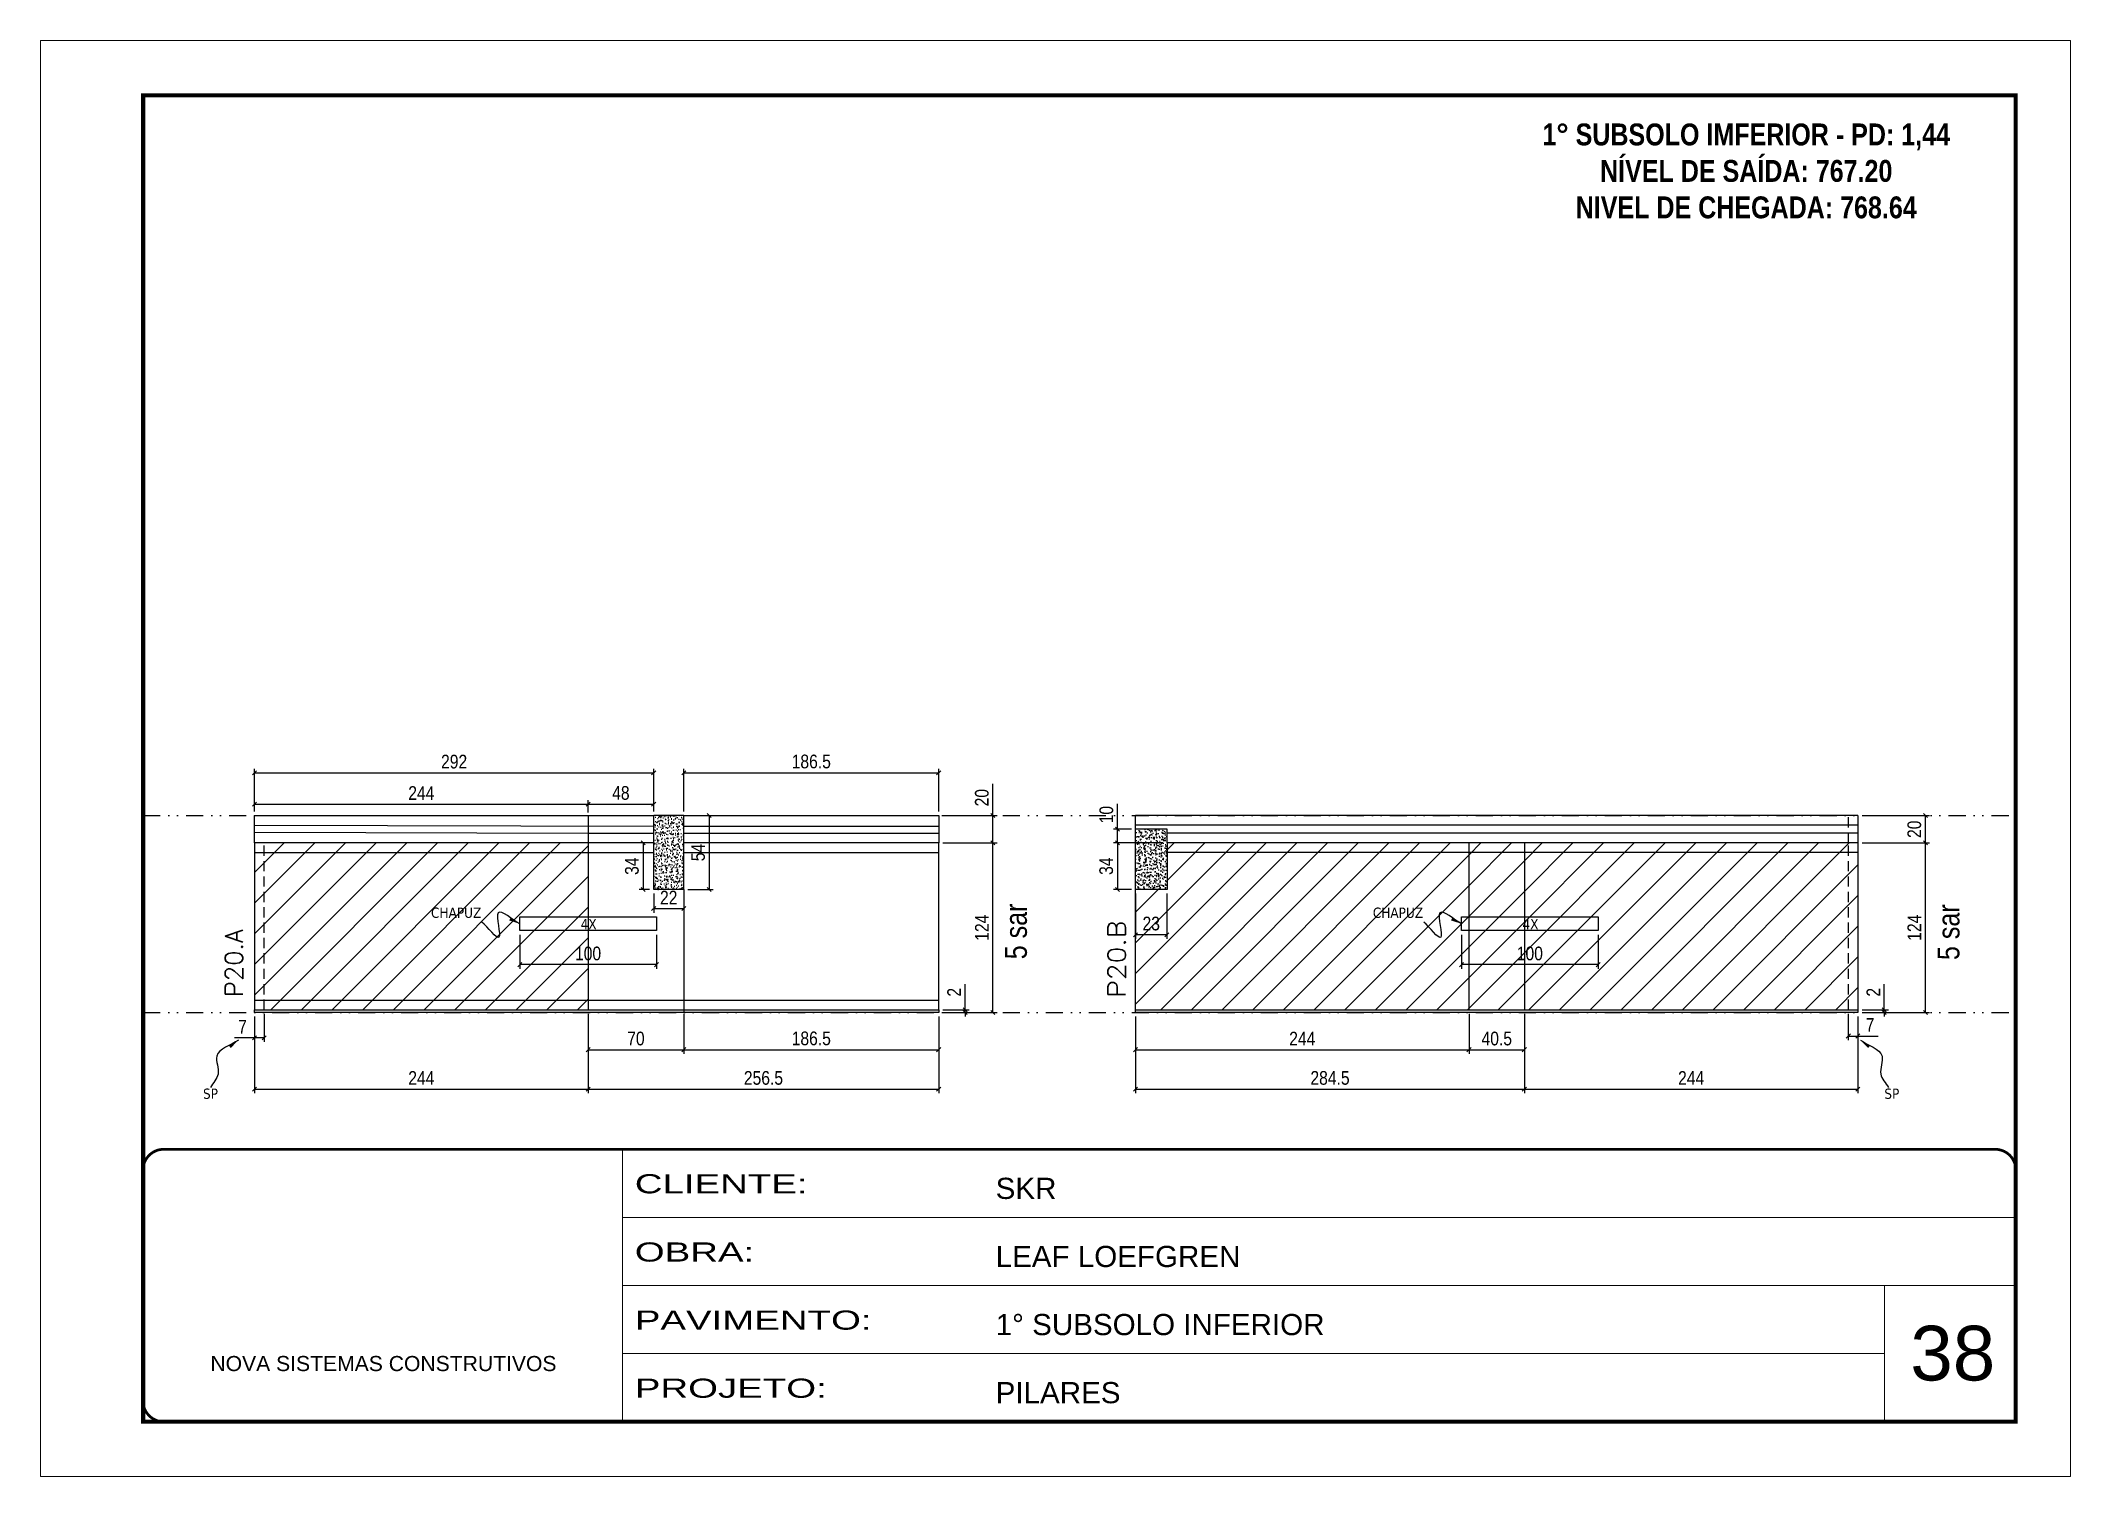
# Model space of a CAD drawing. Extents: x 14400 to 27878, y -21631 to 6985.
# Drawn here: x 15998 to 17483, y -4402 to -3352 of the extents above; entities that cross this region are included whole.
import ezdxf

# ---------------------------------------------------------------- set-up
doc = ezdxf.new("R2010")
doc.units = 0
for name, pattern in [('CONTINUO', [0]), ('DASHED', [0.75, 0.5, -0.25]), ('DIVIDE2', [0.625, 0.25, -0.125, 0, -0.125, 0, -0.125]), ('HIDDEN', [0.375, 0.25, -0.125])]:
    doc.linetypes.add(name, pattern=pattern)
for name, color, linetype, lineweight in [('CARIMBO', 255, 'Continuous', 9), ('Folhas', 255, 'Continuous', 9), ('Hachura', 251, 'Continuous', 9), ('SARRAFO DE PRESSAO', 251, 'DASHED', 9), ('Texto Seção', 7, 'Continuous', 15)]:
    doc.layers.add(name, color=color, linetype=linetype, lineweight=lineweight)
for name, color, linetype in [('COTA', 241, 'Continuous'), ('NOMENCLATURA', 7, 'Continuous'), ('Nível', 160, 'Continuous'), ('Painéis', 200, 'Continuous'), ('SARR_2.2x10', 60, 'Continuous'), ('SARR_2.2x7', 40, 'Continuous'), ('Sarrafo de Pressão', 42, 'HIDDEN'), ('texto', 7, 'Continuous')]:
    doc.layers.add(name, color=color, linetype=linetype)
doc.styles.add('ARIAL', font='arial.ttf')
doc.styles.add('ARIAL_NARROW', font='ARIALN.TTF', dxfattribs={"height": 0.2})
doc.styles.add('COTA TECNICA', font='techl___.ttf', dxfattribs={"height": 10})
doc.styles.add('COTA TECNICA-50', font='techl___.ttf', dxfattribs={"height": 10})
doc.styles.add('REGUA-120', font='ROMANS.shx', dxfattribs={"height": 15})
doc.styles.add('ROMANC', font='techb___.ttf', dxfattribs={"height": 2.5})
doc.styles.get("Standard").update_dxf_attribs({"font": 'arial.ttf'})
doc.styles.add('Tecnologia', font='')
doc.styles.get('Tecnologia').set_extended_font_data('Forgotten Futurist')
doc.dimstyles.new('COTA PAINEL-50', dxfattribs={"dimtxt": 10, "dimasz": 3, "dimexe": 3, "dimexo": 3, "dimgap": 3, "dimtad": 1, "dimdec": 1, "dimzin": 12, "dimdsep": 46, "dimtxsty": 'COTA TECNICA-50', "dimblk1": 'OBLIQUE', "dimblk2": 'OBLIQUE', "dimsah": 1, "dimcen": 0.9, "dimclrd": 4, "dimclre": 4, "dimclrt": 240, "dimadec": 1, "dimazin": 3, "dimtfac": 1, "dimtdec": 1, "dimtmove": 0, "dimatfit": 3, "dimfxl": 1, "dimtolj": 1, "dimtzin": 12, "dimarcsym": 0})
doc.dimstyles.new('PAINEL', dxfattribs={"dimtxt": 10, "dimasz": 3, "dimexe": 3, "dimexo": 3, "dimgap": 3, "dimtad": 1, "dimdec": 1, "dimzin": 12, "dimdsep": 46, "dimtxsty": 'COTA TECNICA', "dimblk1": 'OBLIQUE', "dimblk2": 'OBLIQUE', "dimsah": 1, "dimcen": 0.9, "dimclrd": 4, "dimclre": 4, "dimclrt": 240, "dimadec": 1, "dimazin": 3, "dimtfac": 1, "dimtdec": 1, "dimtmove": 0, "dimatfit": 3, "dimfxl": 1, "dimtolj": 1, "dimtzin": 12, "dimarcsym": 0})
doc.dimstyles.get("Standard").update_dxf_attribs({"dimtxt": 0.18, "dimasz": 0.18, "dimexe": 0.18, "dimexo": 0.0625, "dimgap": 0.09, "dimtad": 0, "dimtih": 1, "dimtoh": 1, "dimdec": 4, "dimzin": 0, "dimdsep": 46, "dimtxsty": 'Standard', "dimcen": 0.09, "dimadec": 0, "dimazin": 0, "dimtfac": 1, "dimtdec": 4, "dimtofl": 0, "dimtmove": 0, "dimatfit": 3, "dimfxl": 1, "dimtolj": 1, "dimtzin": 0, "dimarcsym": 0})

msp = doc.modelspace()

# ---------------------------------------------------------------- texts
at = {"layer": 'CARIMBO', "style": 'ARIAL'}
msp.add_text('38', height=40, dxfattribs=at).set_placement((17366.33, -4332.3))
at = {"layer": 'NOMENCLATURA', "style": 'ARIAL_NARROW'}
for p in [(16720.03, -4024.28), (17402.29, -4024.84)]:
    msp.add_text('5 sar', height=16, rotation=90, dxfattribs=at).set_placement(p)
at = {"layer": 'NOMENCLATURA', "color": 2, "insert": (17246.31, -3386.39), "char_height": 16, "attachment_point": 2, "style": 'ROMANC'}
msp.add_mtext_dynamic_manual_height_columns('\\P1° SUBSOLO IMFERIOR - PD: 1,44\\PNÍVEL DE SAÍDA: 767.20\\PNIVEL DE CHEGADA: 768.64', width=432.3511, gutter_width=1, heights=[0], dxfattribs=at)
at = {"layer": 'texto', "color": 0, "char_height": 7.5, "attachment_point": 5}
for s, insert in [('{\\fTahoma|b0|i0|c0|p34;\\C4;CHAPUZ}', (16302.47, -3990.31)), ('{\\fTahoma|b0|i0|c0|p34;\\C4;CHAPUZ}', (16991.5, -3990.31)), ('{\\fTahoma|b0|i0|c0|p34;\\C4;4X}', (16399.41, -3998.62)), ('{\\fTahoma|b0|i0|c0|p34;\\C4;4X}', (17088.44, -3998.62)), ('{\\fTahoma|b0|i0|c0|p34;\\C4;SP}', (16122.77, -4122.66)), ('{\\fTahoma|b0|i0|c0|p34;\\C4;SP}', (17352.82, -4122.66))]:
    msp.add_mtext(s, dxfattribs=dict(at, insert=insert))
at = {"layer": 'Texto Seção', "style": 'REGUA-120', "width": 1.1}
msp.add_text('P20.B', height=13, rotation=90, dxfattribs=at).set_placement((16792.3, -4052.4))
at = {"layer": 'Texto Seção', "insert": (16146.4, -4051.91), "char_height": 13, "width": 285.3299, "attachment_point": 7, "rotation": 90, "style": 'REGUA-120'}
msp.add_mtext('P20.A', dxfattribs=at)

# ---------------------------------------------------------------- blocks, each defined once
blk = doc.blocks.new('9999999999')
at = {"color": 30, "linetype": 'CONTINUO'}
for p, q in [((98564.6, 34230.2), (98564.6, 34429.4)), ((98564.6, 34379.6), (99584, 34379.6)), ((98564.6, 34329.8), (99488, 34329.8)), ((99584, 34329.8), (99488, 34329.8)), ((99488, 34329.8), (99488, 34230.2)), ((98564.6, 34280), (99488, 34280))]:
    blk.add_line(p, q, dxfattribs=at)
at = {"color": 30, "linetype": 'CONTINUO', "const_width": 2}
blk.add_lwpolyline([(99584, 34230.2), (99584, 34414.4, 0.414214), (99569, 34429.4), (98229, 34429.4, 0.414214), (98214, 34414.4), (98214, 34245.2, 0.414214), (98229, 34230.2), (99584, 34230.2)], format="xyb", dxfattribs=at)
at = {"layer": 'Folhas'}
blk.add_lwpolyline([(98139, 34190.2), (99624, 34190.2), (99624, 35240.2), (98139, 35240.2)], close=True, dxfattribs=at)
at = {"layer": 'Folhas', "color": 30, "const_width": 3}
blk.add_lwpolyline([(98214, 34230.2), (99584, 34230.2), (99584, 35200.2), (98214, 35200.2)], close=True, dxfattribs=at)
at = {"color": 7, "linetype": 'Continuous', "ltscale": 5, "style": 'ARIAL'}
for s, height, p in [('SKR', 15.48, (98837.7, 34393.1)), ('LEAF LOEFGREN', 15.483, (98837.7, 34343.3)), ('1° SUBSOLO INFERIOR', 15.483, (98837.7, 34293.5)), ('NOVA SISTEMAS CONSTRUTIVOS', 11.059, (98263.2, 34267.2)), ('PILARES', 15.48, (98837.7, 34243.7))]:
    blk.add_text(s, height=height, dxfattribs=at).set_placement(p)
at = {"layer": 'Folhas', "color": 7, "style": 'Tecnologia', "width": 1.5}
for s, p in [('CLIENTE:', (98573.7, 34397.2)), ('OBRA:', (98573.7, 34347.3)), ('PAVIMENTO:', (98573.7, 34297.5)), ('PROJETO:', (98573.7, 34247.7))]:
    blk.add_text(s, height=14, dxfattribs=at).set_placement(p)
blk = doc.blocks.new('_Oblique')
at = {"color": 0, "linetype": 'ByBlock', "lineweight": -2}
blk.add_line((-0.5, -0.5), (0.5, 0.5), dxfattribs=at)
blk = doc.blocks.new('*D1415')
at = {"layer": 'COTA', "color": 4, "lineweight": -2, "transparency": 16777216}
for p, q in [((16155, -4066.2), (16155, -4084.7)), ((16162, -4064.2), (16162, -4084.7)), ((16155, -4081.7), (16140.3, -4081.7)), ((16162, -4081.7), (16155, -4081.7))]:
    blk.add_line(p, q, dxfattribs=at)
at = {"layer": 'Defpoints', "color": 0, "transparency": 16777216}
for p in [(16155, -4063.2), (16162, -4061.2), (16155, -4081.7)]:
    blk.add_point(p, dxfattribs=at)
at = {"layer": 'COTA', "color": 4, "lineweight": -2, "transparency": 16777216, "xscale": 3, "yscale": 3, "zscale": 3, "rotation": 180}
blk.add_blockref('_Oblique', (16155, -4081.7), dxfattribs=at)
at = {"layer": 'COTA', "color": 4, "lineweight": -2, "transparency": 16777216, "xscale": 3, "yscale": 3, "zscale": 3}
blk.add_blockref('_Oblique', (16162, -4081.7), dxfattribs=at)
at = {"layer": 'COTA', "color": 240, "transparency": 16777216, "insert": (16146.2, -4073.6), "char_height": 10, "attachment_point": 5, "style": 'COTA TECNICA-50'}
blk.add_mtext('\\A1;7', dxfattribs=at)
blk = doc.blocks.new('*D1416')
at = {"layer": 'COTA', "color": 4, "lineweight": -2, "transparency": 16777216}
for p, q in [((16674.8, -4061.2), (16674.8, -4042.4)), ((16658.5, -4061.2), (16677.8, -4061.2)), ((16658.5, -4063.2), (16677.8, -4063.2)), ((16674.8, -4063.2), (16674.8, -4061.2)), ((16674.8, -4063.2), (16674.8, -4066.2))]:
    blk.add_line(p, q, dxfattribs=at)
at = {"layer": 'Defpoints', "color": 0, "transparency": 16777216}
for p in [(16655.5, -4061.2), (16655.5, -4063.2), (16674.8, -4063.2)]:
    blk.add_point(p, dxfattribs=at)
at = {"layer": 'COTA', "color": 4, "lineweight": -2, "transparency": 16777216, "xscale": 3, "yscale": 3, "zscale": 3}
for p, rotation in [((16674.8, -4061.2), 270), ((16674.8, -4063.2), 90)]:
    blk.add_blockref('_Oblique', p, dxfattribs=dict(at, rotation=rotation))
at = {"layer": 'COTA', "color": 240, "transparency": 16777216, "insert": (16666.8, -4048.4), "char_height": 10, "attachment_point": 5, "rotation": 90, "style": 'COTA TECNICA-50'}
blk.add_mtext('\\A1;2', dxfattribs=at)
blk = doc.blocks.new('*D1419')
at = {"layer": 'COTA', "color": 4, "lineweight": -2, "transparency": 16777216}
for p, q in [((16155, -4066.2), (16155, -4122.2)), ((16399, -4064.2), (16399, -4122.2)), ((16155, -4119.2), (16399, -4119.2))]:
    blk.add_line(p, q, dxfattribs=at)
at = {"layer": 'Defpoints', "color": 0, "transparency": 16777216}
for p in [(16155, -4063.2), (16399, -4061.2), (16399, -4119.2)]:
    blk.add_point(p, dxfattribs=at)
at = {"layer": 'COTA', "color": 4, "lineweight": -2, "transparency": 16777216, "xscale": 3, "yscale": 3, "zscale": 3, "rotation": 180}
blk.add_blockref('_Oblique', (16155, -4119.2), dxfattribs=at)
at = {"layer": 'COTA', "color": 4, "lineweight": -2, "transparency": 16777216, "xscale": 3, "yscale": 3, "zscale": 3}
blk.add_blockref('_Oblique', (16399, -4119.2), dxfattribs=at)
at = {"layer": 'COTA', "color": 240, "transparency": 16777216, "insert": (16277, -4111.1), "char_height": 10, "attachment_point": 5, "style": 'COTA TECNICA-50'}
blk.add_mtext('\\A1;244', dxfattribs=at)
blk = doc.blocks.new('*D1420')
at = {"layer": 'COTA', "color": 4, "lineweight": -2, "transparency": 16777216}
for p, q in [((16399, -4064.2), (16399, -4122.2)), ((16655.5, -4066.2), (16655.5, -4122.2)), ((16399, -4119.2), (16655.5, -4119.2))]:
    blk.add_line(p, q, dxfattribs=at)
at = {"layer": 'Defpoints', "color": 0, "transparency": 16777216}
for p in [(16399, -4061.2), (16655.5, -4063.2), (16655.5, -4119.2)]:
    blk.add_point(p, dxfattribs=at)
at = {"layer": 'COTA', "color": 4, "lineweight": -2, "transparency": 16777216, "xscale": 3, "yscale": 3, "zscale": 3, "rotation": 180}
blk.add_blockref('_Oblique', (16399, -4119.2), dxfattribs=at)
at = {"layer": 'COTA', "color": 4, "lineweight": -2, "transparency": 16777216, "xscale": 3, "yscale": 3, "zscale": 3}
blk.add_blockref('_Oblique', (16655.5, -4119.2), dxfattribs=at)
at = {"layer": 'COTA', "color": 240, "transparency": 16777216, "insert": (16527.3, -4111.1), "char_height": 10, "attachment_point": 5, "style": 'COTA TECNICA-50'}
blk.add_mtext('\\A1;256.5', dxfattribs=at)
blk = doc.blocks.new('*D1421')
at = {"layer": 'COTA', "color": 4, "linetype": 'ByBlock', "lineweight": -2, "transparency": 16777216}
for p, q in [((16349, -4006.3), (16349, -4031.2)), ((16449, -4006.3), (16449, -4031.2)), ((16449, -4028.2), (16349, -4028.2))]:
    blk.add_line(p, q, dxfattribs=at)
at = {"layer": 'Defpoints', "color": 0, "linetype": 'ByBlock', "transparency": 16777216}
for p in [(16349, -4003.3), (16449, -4003.3), (16349, -4028.2)]:
    blk.add_point(p, dxfattribs=at)
at = {"layer": 'COTA', "color": 4, "linetype": 'ByBlock', "lineweight": -2, "transparency": 16777216, "xscale": 3, "yscale": 3, "zscale": 3, "rotation": 180}
blk.add_blockref('_Oblique', (16349, -4028.2), dxfattribs=at)
at = {"layer": 'COTA', "color": 4, "linetype": 'ByBlock', "lineweight": -2, "transparency": 16777216, "xscale": 3, "yscale": 3, "zscale": 3}
blk.add_blockref('_Oblique', (16449, -4028.2), dxfattribs=at)
at = {"layer": 'COTA', "color": 240, "linetype": 'ByBlock', "transparency": 16777216, "insert": (16399, -4020.1), "char_height": 10, "attachment_point": 5, "style": 'COTA TECNICA'}
blk.add_mtext('\\A1;100', dxfattribs=at)
blk = doc.blocks.new('*D1422')
at = {"layer": 'COTA', "color": 4, "lineweight": -2, "transparency": 16777216}
for p, q in [((16399, -4064.2), (16399, -4093.4)), ((16469, -4064.2), (16469, -4093.4)), ((16399, -4090.4), (16469, -4090.4))]:
    blk.add_line(p, q, dxfattribs=at)
at = {"layer": 'Defpoints', "color": 0, "transparency": 16777216}
for p in [(16399, -4061.2), (16469, -4061.2), (16469, -4090.4)]:
    blk.add_point(p, dxfattribs=at)
at = {"layer": 'COTA', "color": 4, "lineweight": -2, "transparency": 16777216, "xscale": 3, "yscale": 3, "zscale": 3, "rotation": 180}
blk.add_blockref('_Oblique', (16399, -4090.4), dxfattribs=at)
at = {"layer": 'COTA', "color": 4, "lineweight": -2, "transparency": 16777216, "xscale": 3, "yscale": 3, "zscale": 3}
blk.add_blockref('_Oblique', (16469, -4090.4), dxfattribs=at)
at = {"layer": 'COTA', "color": 240, "transparency": 16777216, "insert": (16434, -4082.3), "char_height": 10, "attachment_point": 5, "style": 'COTA TECNICA'}
blk.add_mtext('\\A1;70', dxfattribs=at)
blk = doc.blocks.new('*D1423')
at = {"layer": 'COTA', "color": 4, "lineweight": -2, "transparency": 16777216}
for p, q in [((16469, -4064.2), (16469, -4093.4)), ((16655.5, -4066.2), (16655.5, -4093.4)), ((16469, -4090.4), (16655.5, -4090.4))]:
    blk.add_line(p, q, dxfattribs=at)
at = {"layer": 'Defpoints', "color": 0, "transparency": 16777216}
for p in [(16469, -4061.2), (16655.5, -4063.2), (16655.5, -4090.4)]:
    blk.add_point(p, dxfattribs=at)
at = {"layer": 'COTA', "color": 4, "lineweight": -2, "transparency": 16777216, "xscale": 3, "yscale": 3, "zscale": 3, "rotation": 180}
blk.add_blockref('_Oblique', (16469, -4090.4), dxfattribs=at)
at = {"layer": 'COTA', "color": 4, "lineweight": -2, "transparency": 16777216, "xscale": 3, "yscale": 3, "zscale": 3}
blk.add_blockref('_Oblique', (16655.5, -4090.4), dxfattribs=at)
at = {"layer": 'COTA', "color": 240, "transparency": 16777216, "insert": (16562.3, -4082.2), "char_height": 10, "attachment_point": 5, "style": 'COTA TECNICA'}
blk.add_mtext('\\A1;186.5', dxfattribs=at)
blk = doc.blocks.new('*D1417')
at = {"layer": 'COTA', "color": 4, "lineweight": -2, "transparency": 16777216}
for p, q in [((17321, -4064.2), (17321, -4083.4)), ((17328, -4066.2), (17328, -4083.4)), ((17321, -4080.4), (17328, -4080.4)), ((17328, -4080.4), (17342.8, -4080.4))]:
    blk.add_line(p, q, dxfattribs=at)
at = {"layer": 'Defpoints', "color": 0, "transparency": 16777216}
for p in [(17321, -4061.2), (17328, -4063.2), (17328, -4080.4)]:
    blk.add_point(p, dxfattribs=at)
at = {"layer": 'COTA', "color": 4, "lineweight": -2, "transparency": 16777216, "xscale": 3, "yscale": 3, "zscale": 3, "rotation": 180}
blk.add_blockref('_Oblique', (17321, -4080.4), dxfattribs=at)
at = {"layer": 'COTA', "color": 4, "lineweight": -2, "transparency": 16777216, "xscale": 3, "yscale": 3, "zscale": 3}
blk.add_blockref('_Oblique', (17328, -4080.4), dxfattribs=at)
at = {"layer": 'COTA', "color": 240, "transparency": 16777216, "insert": (17336.9, -4072.3), "char_height": 10, "attachment_point": 5, "style": 'COTA TECNICA-50'}
blk.add_mtext('\\A1;7', dxfattribs=at)
blk = doc.blocks.new('*D1418')
at = {"layer": 'COTA', "color": 4, "lineweight": -2, "transparency": 16777216}
for p, q in [((17347.3, -4061.2), (17347.3, -4042.4)), ((17331, -4061.2), (17350.3, -4061.2)), ((17331, -4063.2), (17350.3, -4063.2)), ((17347.3, -4063.2), (17347.3, -4061.2)), ((17347.3, -4063.2), (17347.3, -4066.2))]:
    blk.add_line(p, q, dxfattribs=at)
at = {"layer": 'Defpoints', "color": 0, "transparency": 16777216}
for p in [(17328, -4061.2), (17328, -4063.2), (17347.3, -4063.2)]:
    blk.add_point(p, dxfattribs=at)
at = {"layer": 'COTA', "color": 4, "lineweight": -2, "transparency": 16777216, "xscale": 3, "yscale": 3, "zscale": 3}
for p, rotation in [((17347.3, -4061.2), 270), ((17347.3, -4063.2), 90)]:
    blk.add_blockref('_Oblique', p, dxfattribs=dict(at, rotation=rotation))
at = {"layer": 'COTA', "color": 240, "transparency": 16777216, "insert": (17339.3, -4048.4), "char_height": 10, "attachment_point": 5, "rotation": 90, "style": 'COTA TECNICA-50'}
blk.add_mtext('\\A1;2', dxfattribs=at)
blk = doc.blocks.new('*D1424')
at = {"layer": 'COTA', "color": 4, "lineweight": -2, "transparency": 16777216}
for p, q in [((17331, -3939.2), (17380.4, -3939.2)), ((17377.4, -4063.2), (17377.4, -3939.2)), ((17331, -4063.2), (17380.4, -4063.2))]:
    blk.add_line(p, q, dxfattribs=at)
at = {"layer": 'Defpoints', "color": 0, "transparency": 16777216}
for p in [(17328, -3939.2), (17377.4, -3939.2), (17328, -4063.2)]:
    blk.add_point(p, dxfattribs=at)
at = {"layer": 'COTA', "color": 4, "lineweight": -2, "transparency": 16777216, "xscale": 3, "yscale": 3, "zscale": 3}
for p, rotation in [((17377.4, -3939.2), 90), ((17377.4, -4063.2), 270)]:
    blk.add_blockref('_Oblique', p, dxfattribs=dict(at, rotation=rotation))
at = {"layer": 'COTA', "color": 240, "transparency": 16777216, "insert": (17369.3, -4001.2), "char_height": 10, "attachment_point": 5, "rotation": 90, "style": 'COTA TECNICA'}
blk.add_mtext('\\A1;124', dxfattribs=at)
blk = doc.blocks.new('*D1425')
at = {"layer": 'COTA', "color": 4, "linetype": 'ByBlock', "lineweight": -2, "transparency": 16777216}
for p, q in [((17038, -4006.3), (17038, -4031.2)), ((17138, -4006.3), (17138, -4031.2)), ((17138, -4028.2), (17038, -4028.2))]:
    blk.add_line(p, q, dxfattribs=at)
at = {"layer": 'Defpoints', "color": 0, "linetype": 'ByBlock', "transparency": 16777216}
for p in [(17038, -4003.3), (17138, -4003.3), (17038, -4028.2)]:
    blk.add_point(p, dxfattribs=at)
at = {"layer": 'COTA', "color": 4, "linetype": 'ByBlock', "lineweight": -2, "transparency": 16777216, "xscale": 3, "yscale": 3, "zscale": 3, "rotation": 180}
blk.add_blockref('_Oblique', (17038, -4028.2), dxfattribs=at)
at = {"layer": 'COTA', "color": 4, "linetype": 'ByBlock', "lineweight": -2, "transparency": 16777216, "xscale": 3, "yscale": 3, "zscale": 3}
blk.add_blockref('_Oblique', (17138, -4028.2), dxfattribs=at)
at = {"layer": 'COTA', "color": 240, "linetype": 'ByBlock', "transparency": 16777216, "insert": (17088, -4020.1), "char_height": 10, "attachment_point": 5, "style": 'COTA TECNICA'}
blk.add_mtext('\\A1;100', dxfattribs=at)
blk = doc.blocks.new('*D1426')
at = {"layer": 'COTA', "color": 4, "lineweight": -2, "transparency": 16777216}
for p, q in [((16799.5, -4066.2), (16799.5, -4122.2)), ((17084, -4064.2), (17084, -4122.2)), ((16799.5, -4119.2), (17084, -4119.2))]:
    blk.add_line(p, q, dxfattribs=at)
at = {"layer": 'Defpoints', "color": 0, "transparency": 16777216}
for p in [(16799.5, -4063.2), (17084, -4061.2), (17084, -4119.2)]:
    blk.add_point(p, dxfattribs=at)
at = {"layer": 'COTA', "color": 4, "lineweight": -2, "transparency": 16777216, "xscale": 3, "yscale": 3, "zscale": 3, "rotation": 180}
blk.add_blockref('_Oblique', (16799.5, -4119.2), dxfattribs=at)
at = {"layer": 'COTA', "color": 4, "lineweight": -2, "transparency": 16777216, "xscale": 3, "yscale": 3, "zscale": 3}
blk.add_blockref('_Oblique', (17084, -4119.2), dxfattribs=at)
at = {"layer": 'COTA', "color": 240, "transparency": 16777216, "insert": (16941.8, -4111.1), "char_height": 10, "attachment_point": 5, "style": 'COTA TECNICA'}
blk.add_mtext('\\A1;284.5', dxfattribs=at)
blk = doc.blocks.new('*D1432')
at = {"layer": 'COTA', "color": 4, "lineweight": -2, "transparency": 16777216}
for p, q in [((17084, -4064.2), (17084, -4122.2)), ((17328, -4066.2), (17328, -4122.2)), ((17084, -4119.2), (17328, -4119.2))]:
    blk.add_line(p, q, dxfattribs=at)
at = {"layer": 'Defpoints', "color": 0, "transparency": 16777216}
for p in [(17084, -4061.2), (17328, -4063.2), (17328, -4119.2)]:
    blk.add_point(p, dxfattribs=at)
at = {"layer": 'COTA', "color": 4, "lineweight": -2, "transparency": 16777216, "xscale": 3, "yscale": 3, "zscale": 3, "rotation": 180}
blk.add_blockref('_Oblique', (17084, -4119.2), dxfattribs=at)
at = {"layer": 'COTA', "color": 4, "lineweight": -2, "transparency": 16777216, "xscale": 3, "yscale": 3, "zscale": 3}
blk.add_blockref('_Oblique', (17328, -4119.2), dxfattribs=at)
at = {"layer": 'COTA', "color": 240, "transparency": 16777216, "insert": (17206, -4111.1), "char_height": 10, "attachment_point": 5, "style": 'COTA TECNICA'}
blk.add_mtext('\\A1;244', dxfattribs=at)
blk = doc.blocks.new('*D1433')
at = {"layer": 'COTA', "color": 4, "lineweight": -2, "transparency": 16777216}
for p, q in [((16799.5, -4066.2), (16799.5, -4093.4)), ((17043.5, -4064.2), (17043.5, -4093.4)), ((16799.5, -4090.4), (17043.5, -4090.4))]:
    blk.add_line(p, q, dxfattribs=at)
at = {"layer": 'Defpoints', "color": 0, "transparency": 16777216}
for p in [(16799.5, -4063.2), (17043.5, -4061.2), (17043.5, -4090.4)]:
    blk.add_point(p, dxfattribs=at)
at = {"layer": 'COTA', "color": 4, "lineweight": -2, "transparency": 16777216, "xscale": 3, "yscale": 3, "zscale": 3, "rotation": 180}
blk.add_blockref('_Oblique', (16799.5, -4090.4), dxfattribs=at)
at = {"layer": 'COTA', "color": 4, "lineweight": -2, "transparency": 16777216, "xscale": 3, "yscale": 3, "zscale": 3}
blk.add_blockref('_Oblique', (17043.5, -4090.4), dxfattribs=at)
at = {"layer": 'COTA', "color": 240, "transparency": 16777216, "insert": (16921.5, -4082.3), "char_height": 10, "attachment_point": 5, "style": 'COTA TECNICA'}
blk.add_mtext('\\A1;244', dxfattribs=at)
blk = doc.blocks.new('*D1434')
at = {"layer": 'COTA', "color": 4, "lineweight": -2, "transparency": 16777216}
for p, q in [((17043.5, -4064.2), (17043.5, -4093.4)), ((17084, -4064.2), (17084, -4093.4)), ((17043.5, -4090.4), (17084, -4090.4))]:
    blk.add_line(p, q, dxfattribs=at)
at = {"layer": 'Defpoints', "color": 0, "transparency": 16777216}
for p in [(17043.5, -4061.2), (17084, -4061.2), (17084, -4090.4)]:
    blk.add_point(p, dxfattribs=at)
at = {"layer": 'COTA', "color": 4, "lineweight": -2, "transparency": 16777216, "xscale": 3, "yscale": 3, "zscale": 3, "rotation": 180}
blk.add_blockref('_Oblique', (17043.5, -4090.4), dxfattribs=at)
at = {"layer": 'COTA', "color": 4, "lineweight": -2, "transparency": 16777216, "xscale": 3, "yscale": 3, "zscale": 3}
blk.add_blockref('_Oblique', (17084, -4090.4), dxfattribs=at)
at = {"layer": 'COTA', "color": 240, "transparency": 16777216, "insert": (17063.8, -4082.3), "char_height": 10, "attachment_point": 5, "style": 'COTA TECNICA'}
blk.add_mtext('\\A1;40.5', dxfattribs=at)
blk = doc.blocks.new('*D1435')
at = {"layer": 'COTA', "color": 4, "lineweight": -2, "transparency": 16777216}
for p, q in [((16695.2, -3919.2), (16695.2, -3896)), ((16658.5, -3919.2), (16698.2, -3919.2)), ((16695.2, -3939.2), (16695.2, -3919.2)), ((16658.5, -3939.2), (16698.2, -3939.2))]:
    blk.add_line(p, q, dxfattribs=at)
at = {"layer": 'Defpoints', "color": 0, "transparency": 16777216}
for p in [(16655.5, -3919.2), (16695.2, -3919.2), (16655.5, -3939.2)]:
    blk.add_point(p, dxfattribs=at)
at = {"layer": 'COTA', "color": 4, "lineweight": -2, "transparency": 16777216, "xscale": 3, "yscale": 3, "zscale": 3}
for p, rotation in [((16695.2, -3919.2), 90), ((16695.2, -3939.2), 270)]:
    blk.add_blockref('_Oblique', p, dxfattribs=dict(at, rotation=rotation))
at = {"layer": 'COTA', "color": 240, "transparency": 16777216, "insert": (16687.1, -3906.1), "char_height": 10, "attachment_point": 5, "rotation": 90, "style": 'COTA TECNICA'}
blk.add_mtext('\\A1;20', dxfattribs=at)
blk = doc.blocks.new('*D1436')
at = {"layer": 'COTA', "color": 4, "lineweight": -2, "transparency": 16777216}
for p, q in [((16658.5, -3939.2), (16698.2, -3939.2)), ((16695.2, -4063.2), (16695.2, -3939.2)), ((16658.5, -4063.2), (16698.2, -4063.2))]:
    blk.add_line(p, q, dxfattribs=at)
at = {"layer": 'Defpoints', "color": 0, "transparency": 16777216}
for p in [(16655.5, -3939.2), (16695.2, -3939.2), (16655.5, -4063.2)]:
    blk.add_point(p, dxfattribs=at)
at = {"layer": 'COTA', "color": 4, "lineweight": -2, "transparency": 16777216, "xscale": 3, "yscale": 3, "zscale": 3}
for p, rotation in [((16695.2, -3939.2), 90), ((16695.2, -4063.2), 270)]:
    blk.add_blockref('_Oblique', p, dxfattribs=dict(at, rotation=rotation))
at = {"layer": 'COTA', "color": 240, "transparency": 16777216, "insert": (16687.1, -4001.2), "char_height": 10, "attachment_point": 5, "rotation": 90, "style": 'COTA TECNICA'}
blk.add_mtext('\\A1;124', dxfattribs=at)
blk = doc.blocks.new('*D1427')
at = {"layer": 'COTA', "color": 4, "lineweight": -2, "transparency": 16777216}
for p, q in [((16155, -3916.2), (16155, -3884.9)), ((16155, -3887.9), (16447, -3887.9)), ((16447, -3916.2), (16447, -3884.9))]:
    blk.add_line(p, q, dxfattribs=at)
at = {"layer": 'Defpoints', "color": 0, "transparency": 16777216}
for p in [(16447, -3887.9), (16155, -3919.2), (16447, -3919.2)]:
    blk.add_point(p, dxfattribs=at)
at = {"layer": 'COTA', "color": 4, "lineweight": -2, "transparency": 16777216, "xscale": 3, "yscale": 3, "zscale": 3, "rotation": 180}
blk.add_blockref('_Oblique', (16155, -3887.9), dxfattribs=at)
at = {"layer": 'COTA', "color": 4, "lineweight": -2, "transparency": 16777216, "xscale": 3, "yscale": 3, "zscale": 3}
blk.add_blockref('_Oblique', (16447, -3887.9), dxfattribs=at)
at = {"layer": 'COTA', "color": 240, "transparency": 16777216, "insert": (16301, -3879.8), "char_height": 10, "attachment_point": 5, "style": 'COTA TECNICA'}
blk.add_mtext('\\A1;292', dxfattribs=at)
blk = doc.blocks.new('*D1428')
at = {"layer": 'COTA', "color": 4, "lineweight": -2, "transparency": 16777216}
for p, q in [((16469, -3916.2), (16469, -3884.9)), ((16469, -3887.9), (16655.5, -3887.9)), ((16655.5, -3916.2), (16655.5, -3884.9))]:
    blk.add_line(p, q, dxfattribs=at)
at = {"layer": 'Defpoints', "color": 0, "transparency": 16777216}
for p in [(16655.5, -3887.9), (16469, -3919.2), (16655.5, -3919.2)]:
    blk.add_point(p, dxfattribs=at)
at = {"layer": 'COTA', "color": 4, "lineweight": -2, "transparency": 16777216, "xscale": 3, "yscale": 3, "zscale": 3, "rotation": 180}
blk.add_blockref('_Oblique', (16469, -3887.9), dxfattribs=at)
at = {"layer": 'COTA', "color": 4, "lineweight": -2, "transparency": 16777216, "xscale": 3, "yscale": 3, "zscale": 3}
blk.add_blockref('_Oblique', (16655.5, -3887.9), dxfattribs=at)
at = {"layer": 'COTA', "color": 240, "transparency": 16777216, "insert": (16562.3, -3879.7), "char_height": 10, "attachment_point": 5, "style": 'COTA TECNICA'}
blk.add_mtext('\\A1;186.5', dxfattribs=at)
blk = doc.blocks.new('*D1429')
at = {"layer": 'COTA', "color": 4, "lineweight": -2, "transparency": 16777216}
for p, q in [((16155, -3916.2), (16155, -3907.8)), ((16155, -3910.8), (16399, -3910.8)), ((16399, -3916.2), (16399, -3907.8))]:
    blk.add_line(p, q, dxfattribs=at)
at = {"layer": 'Defpoints', "color": 0, "transparency": 16777216}
for p in [(16155, -3919.2), (16399, -3910.8), (16399, -3919.2)]:
    blk.add_point(p, dxfattribs=at)
at = {"layer": 'COTA', "color": 4, "lineweight": -2, "transparency": 16777216, "xscale": 3, "yscale": 3, "zscale": 3, "rotation": 180}
blk.add_blockref('_Oblique', (16155, -3910.8), dxfattribs=at)
at = {"layer": 'COTA', "color": 4, "lineweight": -2, "transparency": 16777216, "xscale": 3, "yscale": 3, "zscale": 3}
blk.add_blockref('_Oblique', (16399, -3910.8), dxfattribs=at)
at = {"layer": 'COTA', "color": 240, "transparency": 16777216, "insert": (16277, -3902.7), "char_height": 10, "attachment_point": 5, "style": 'COTA TECNICA'}
blk.add_mtext('\\A1;244', dxfattribs=at)
blk = doc.blocks.new('*D1430')
at = {"layer": 'COTA', "color": 4, "lineweight": -2, "transparency": 16777216}
for p, q in [((16399, -3916.9), (16399, -3907.8)), ((16399, -3910.8), (16447, -3910.8)), ((16447, -3916.2), (16447, -3907.8))]:
    blk.add_line(p, q, dxfattribs=at)
at = {"layer": 'Defpoints', "color": 0, "transparency": 16777216}
for p in [(16399, -3919.9), (16447, -3910.8), (16447, -3919.2)]:
    blk.add_point(p, dxfattribs=at)
at = {"layer": 'COTA', "color": 4, "lineweight": -2, "transparency": 16777216, "xscale": 3, "yscale": 3, "zscale": 3, "rotation": 180}
blk.add_blockref('_Oblique', (16399, -3910.8), dxfattribs=at)
at = {"layer": 'COTA', "color": 4, "lineweight": -2, "transparency": 16777216, "xscale": 3, "yscale": 3, "zscale": 3}
blk.add_blockref('_Oblique', (16447, -3910.8), dxfattribs=at)
at = {"layer": 'COTA', "color": 240, "transparency": 16777216, "insert": (16423, -3902.7), "char_height": 10, "attachment_point": 5, "style": 'COTA TECNICA'}
blk.add_mtext('\\A1;48', dxfattribs=at)
blk = doc.blocks.new('*D1431')
at = {"layer": 'COTA', "color": 4, "lineweight": -2, "transparency": 16777216}
for p, q in [((16799.5, -3976.2), (16799.5, -4009.4)), ((16822.5, -3976.2), (16822.5, -4009.4)), ((16822.5, -4006.4), (16799.5, -4006.4))]:
    blk.add_line(p, q, dxfattribs=at)
at = {"layer": 'Defpoints', "color": 0, "transparency": 16777216}
for p in [(16799.5, -3973.2), (16822.5, -3973.2), (16799.5, -4006.4)]:
    blk.add_point(p, dxfattribs=at)
at = {"layer": 'COTA', "color": 4, "lineweight": -2, "transparency": 16777216, "xscale": 3, "yscale": 3, "zscale": 3, "rotation": 180}
blk.add_blockref('_Oblique', (16799.5, -4006.4), dxfattribs=at)
at = {"layer": 'COTA', "color": 4, "lineweight": -2, "transparency": 16777216, "xscale": 3, "yscale": 3, "zscale": 3}
blk.add_blockref('_Oblique', (16822.5, -4006.4), dxfattribs=at)
at = {"layer": 'COTA', "color": 240, "transparency": 16777216, "insert": (16811, -3998.2), "char_height": 10, "attachment_point": 5, "style": 'COTA TECNICA'}
blk.add_mtext('\\A1;23', dxfattribs=at)
blk = doc.blocks.new('*D1460')
at = {"layer": 'COTA', "color": 4, "lineweight": -2, "transparency": 16777216}
for p, q in [((16819.5, -3939.2), (16783.3, -3939.2)), ((16786.3, -3939.2), (16786.3, -3973.2)), ((16796.5, -3973.2), (16783.3, -3973.2))]:
    blk.add_line(p, q, dxfattribs=at)
at = {"layer": 'Defpoints', "color": 0, "transparency": 16777216}
for p in [(16822.5, -3939.2), (16786.3, -3973.2), (16799.5, -3973.2)]:
    blk.add_point(p, dxfattribs=at)
at = {"layer": 'COTA', "color": 4, "lineweight": -2, "transparency": 16777216, "xscale": 3, "yscale": 3, "zscale": 3}
for p, rotation in [((16786.3, -3939.2), 90), ((16786.3, -3973.2), 270)]:
    blk.add_blockref('_Oblique', p, dxfattribs=dict(at, rotation=rotation))
at = {"layer": 'COTA', "color": 240, "transparency": 16777216, "insert": (16778.1, -3956.2), "char_height": 10, "attachment_point": 5, "rotation": 90, "style": 'COTA TECNICA'}
blk.add_mtext('\\A1;34', dxfattribs=at)
blk = doc.blocks.new('*D1461')
at = {"layer": 'COTA', "color": 4, "lineweight": -2, "transparency": 16777216}
for p, q in [((17331, -3919.2), (17380.4, -3919.2)), ((17377.4, -3939.2), (17377.4, -3919.2)), ((17331, -3939.2), (17380.4, -3939.2))]:
    blk.add_line(p, q, dxfattribs=at)
at = {"layer": 'Defpoints', "color": 0, "transparency": 16777216}
for p in [(17328, -3919.2), (17377.4, -3919.2), (17328, -3939.2)]:
    blk.add_point(p, dxfattribs=at)
at = {"layer": 'COTA', "color": 4, "lineweight": -2, "transparency": 16777216, "xscale": 3, "yscale": 3, "zscale": 3}
for p, rotation in [((17377.4, -3919.2), 90), ((17377.4, -3939.2), 270)]:
    blk.add_blockref('_Oblique', p, dxfattribs=dict(at, rotation=rotation))
at = {"layer": 'COTA', "color": 240, "transparency": 16777216, "insert": (17369.3, -3929.2), "char_height": 10, "attachment_point": 5, "rotation": 90, "style": 'COTA TECNICA'}
blk.add_mtext('\\A1;20', dxfattribs=at)
blk = doc.blocks.new('*D1462')
at = {"layer": 'COTA', "color": 4, "lineweight": -2, "transparency": 16777216}
for p, q in [((16786.3, -3929.2), (16786.3, -3910.7)), ((16796.5, -3929.2), (16783.3, -3929.2)), ((16786.3, -3939.2), (16786.3, -3929.2)), ((16819.5, -3939.2), (16783.3, -3939.2))]:
    blk.add_line(p, q, dxfattribs=at)
at = {"layer": 'Defpoints', "color": 0, "transparency": 16777216}
for p in [(16786.3, -3929.2), (16799.5, -3929.2), (16822.5, -3939.2)]:
    blk.add_point(p, dxfattribs=at)
at = {"layer": 'COTA', "color": 4, "lineweight": -2, "transparency": 16777216, "xscale": 3, "yscale": 3, "zscale": 3}
for p, rotation in [((16786.3, -3929.2), 90), ((16786.3, -3939.2), 270)]:
    blk.add_blockref('_Oblique', p, dxfattribs=dict(at, rotation=rotation))
at = {"layer": 'COTA', "color": 240, "transparency": 16777216, "insert": (16778.2, -3918.5), "char_height": 10, "attachment_point": 5, "rotation": 90, "style": 'COTA TECNICA'}
blk.add_mtext('\\A1;10', dxfattribs=at)
blk = doc.blocks.new('*D1463')
at = {"layer": 'COTA', "color": 4, "lineweight": -2, "transparency": 16777216}
for p, q in [((16472, -3919.2), (16490.6, -3919.2)), ((16487.6, -3919.2), (16487.6, -3973.2)), ((16472, -3973.2), (16490.6, -3973.2))]:
    blk.add_line(p, q, dxfattribs=at)
at = {"layer": 'Defpoints', "color": 0, "transparency": 16777216}
for p in [(16469, -3919.2), (16469, -3973.2), (16487.6, -3973.2)]:
    blk.add_point(p, dxfattribs=at)
at = {"layer": 'COTA', "color": 4, "lineweight": -2, "transparency": 16777216, "xscale": 3, "yscale": 3, "zscale": 3}
for p, rotation in [((16487.6, -3919.2), 90), ((16487.6, -3973.2), 270)]:
    blk.add_blockref('_Oblique', p, dxfattribs=dict(at, rotation=rotation))
at = {"layer": 'COTA', "color": 240, "transparency": 16777216, "insert": (16479.5, -3946.2), "char_height": 10, "attachment_point": 5, "rotation": 90, "style": 'COTA TECNICA'}
blk.add_mtext('\\A1;54', dxfattribs=at)
blk = doc.blocks.new('*D1464')
at = {"layer": 'COTA', "color": 4, "lineweight": -2, "transparency": 16777216}
for p, q in [((16444, -3939.2), (16436.3, -3939.2)), ((16439.3, -3939.2), (16439.3, -3973.2)), ((16444, -3973.2), (16436.3, -3973.2))]:
    blk.add_line(p, q, dxfattribs=at)
at = {"layer": 'Defpoints', "color": 0, "transparency": 16777216}
for p in [(16447, -3939.2), (16439.3, -3973.2), (16447, -3973.2)]:
    blk.add_point(p, dxfattribs=at)
at = {"layer": 'COTA', "color": 4, "lineweight": -2, "transparency": 16777216, "xscale": 3, "yscale": 3, "zscale": 3}
for p, rotation in [((16439.3, -3939.2), 90), ((16439.3, -3973.2), 270)]:
    blk.add_blockref('_Oblique', p, dxfattribs=dict(at, rotation=rotation))
at = {"layer": 'COTA', "color": 240, "transparency": 16777216, "insert": (16431.1, -3956.2), "char_height": 10, "attachment_point": 5, "rotation": 90, "style": 'COTA TECNICA'}
blk.add_mtext('\\A1;34', dxfattribs=at)
blk = doc.blocks.new('*D1465')
at = {"layer": 'COTA', "color": 4, "lineweight": -2, "transparency": 16777216}
for p, q in [((16447, -3976.2), (16447, -3990.2)), ((16469, -3976.2), (16469, -3990.2)), ((16447, -3987.2), (16469, -3987.2))]:
    blk.add_line(p, q, dxfattribs=at)
at = {"layer": 'Defpoints', "color": 0, "transparency": 16777216}
for p in [(16447, -3973.2), (16469, -3973.2), (16469, -3987.2)]:
    blk.add_point(p, dxfattribs=at)
at = {"layer": 'COTA', "color": 4, "lineweight": -2, "transparency": 16777216, "xscale": 3, "yscale": 3, "zscale": 3, "rotation": 180}
blk.add_blockref('_Oblique', (16447, -3987.2), dxfattribs=at)
at = {"layer": 'COTA', "color": 4, "lineweight": -2, "transparency": 16777216, "xscale": 3, "yscale": 3, "zscale": 3}
blk.add_blockref('_Oblique', (16469, -3987.2), dxfattribs=at)
at = {"layer": 'COTA', "color": 240, "transparency": 16777216, "insert": (16458, -3979.2), "char_height": 10, "attachment_point": 5, "style": 'COTA TECNICA'}
blk.add_mtext('\\A1;22', dxfattribs=at)

# ---------------------------------------------------------------- dimensions: what is measured, and where the dimension line sits
at = {"layer": 'COTA'}
for base, p1, p2, dimstyle, picture, middle in [((16447.02, -3887.88), (16155.02, -3919.17), (16447.02, -3919.17), 'PAINEL', '*D1427', (16301.02, -3879.79)), ((16399.02, -3910.78), (16155.02, -3919.17), (16399.02, -3919.17), 'PAINEL', '*D1429', (16277.02, -3902.7)), ((16469.02, -3987.19), (16447.02, -3973.17), (16469.02, -3973.17), 'PAINEL', '*D1465', (16458.02, -3979.19)), ((16799.55, -4006.43), (16822.55, -3973.17), (16799.55, -3973.17), 'PAINEL', '*D1431', (16811.05, -3998.21)), ((16399.02, -4119.19), (16155.02, -4063.17), (16399.02, -4061.17), 'COTA PAINEL-50', '*D1419', (16277.02, -4111.11)), ((16655.52, -4119.19), (16399.02, -4061.17), (16655.52, -4063.17), 'COTA PAINEL-50', '*D1420', (16527.27, -4111.08)), ((16469.02, -4090.38), (16399.02, -4061.17), (16469.02, -4061.17), 'PAINEL', '*D1422', (16434.02, -4082.27)), ((17084.05, -4119.19), (16799.55, -4063.17), (17084.05, -4061.17), 'PAINEL', '*D1426', (16941.8, -4111.05)), ((17043.55, -4090.38), (16799.55, -4063.17), (17043.55, -4061.17), 'PAINEL', '*D1433', (16921.55, -4082.3)), ((17328.05, -4080.41), (17321.05, -4061.17), (17328.05, -4063.17), 'COTA PAINEL-50', '*D1417', (17336.91, -4072.33))]:
    dim = msp.add_linear_dim(base=base, p1=p1, p2=p2, dimstyle=dimstyle, dxfattribs=at)
    dim.commit()
    dim.dimension.update_dxf_attribs({"geometry": picture, "text_midpoint": middle})
for base, p1, p2, picture, middle in [((16655.52, -3887.88), (16469.02, -3919.17), (16655.52, -3919.17), '*D1428', (16562.27, -3879.75)), ((16447.02, -3910.78), (16399.02, -3919.9), (16447.02, -3919.17), '*D1430', (16423.02, -3902.68)), ((16655.52, -4090.38), (16469.02, -4061.17), (16655.52, -4063.17), '*D1423', (16562.27, -4082.25)), ((17084.05, -4090.38), (17043.55, -4061.17), (17084.05, -4061.17), '*D1434', (17063.8, -4082.27)), ((17328.05, -4119.19), (17084.05, -4061.17), (17328.05, -4063.17), '*D1432', (17206.05, -4111.11))]:
    dim = msp.add_linear_dim(base=base, p1=p1, p2=p2, dimstyle='PAINEL', override={"dimtmove": 1}, dxfattribs=at)
    dim.commit()
    dim.dimension.update_dxf_attribs({"geometry": picture, "text_midpoint": middle})
for base, p1, p2, angle, dimstyle, picture, middle in [((16695.16, -3919.17), (16655.52, -3939.17), (16655.52, -3919.17), 90, 'PAINEL', '*D1435', (16687.06, -3906.06)), ((16487.6, -3973.17), (16469.02, -3919.17), (16469.02, -3973.17), 90, 'PAINEL', '*D1463', (16479.49, -3946.17)), ((16786.3, -3929.17), (16822.55, -3939.17), (16799.55, -3929.17), 90, 'PAINEL', '*D1462', (16778.19, -3918.45)), ((16439.32, -3973.17), (16447.02, -3939.17), (16447.02, -3973.17), 90, 'PAINEL', '*D1464', (16431.1, -3956.17)), ((16695.16, -3939.17), (16655.52, -4063.17), (16655.52, -3939.17), 90, 'PAINEL', '*D1436', (16687.08, -4001.17)), ((16786.3, -3973.17), (16822.55, -3939.17), (16799.55, -3973.17), 90, 'PAINEL', '*D1460', (16778.08, -3956.17)), ((17377.41, -3939.17), (17328.05, -4063.17), (17328.05, -3939.17), 90, 'PAINEL', '*D1424', (17369.34, -4001.17)), ((16155.02, -4081.68), (16162.02, -4061.17), (16155.02, -4063.17), 180, 'COTA PAINEL-50', '*D1415', (16146.15, -4073.6))]:
    dim = msp.add_linear_dim(base=base, p1=p1, p2=p2, angle=angle, dimstyle=dimstyle, dxfattribs=at)
    dim.commit()
    dim.dimension.update_dxf_attribs({"geometry": picture, "text_midpoint": middle})
for base, p1, p2, dimstyle, picture, middle in [((17377.41, -3919.17), (17328.05, -3939.17), (17328.05, -3919.17), 'PAINEL', '*D1461', (17377.41, -3929.17)), ((16674.77, -4063.17), (16655.52, -4061.17), (16655.52, -4063.17), 'COTA PAINEL-50', '*D1416', (16674.77, -4048.42)), ((17347.3, -4063.17), (17328.05, -4061.17), (17328.05, -4063.17), 'COTA PAINEL-50', '*D1418', (17347.3, -4048.42))]:
    dim = msp.add_linear_dim(base=base, p1=p1, p2=p2, angle=90, dimstyle=dimstyle, dxfattribs=at)
    dim.commit()
    dim.dimension.update_dxf_attribs({"geometry": picture, "text_midpoint": middle, "dimtype": 160})
at = {"layer": 'COTA', "linetype": 'ByBlock'}
for base, p1, p2, picture, middle in [((16349.02, -4028.25), (16449.02, -4003.32), (16349.02, -4003.32), '*D1421', (16399.02, -4020.15)), ((17038.05, -4028.25), (17138.05, -4003.32), (17038.05, -4003.32), '*D1425', (17088.05, -4020.15))]:
    dim = msp.add_linear_dim(base=base, p1=p1, p2=p2, dimstyle='PAINEL', dxfattribs=at)
    dim.commit()
    dim.dimension.update_dxf_attribs({"geometry": picture, "text_midpoint": middle})

# ---------------------------------------------------------------- hatches: boundary and pattern name
at = {"layer": 'COTA'}
h = msp.add_hatch(dxfattribs=at)
h.set_pattern_fill('AR-CONC', color=256, scale=0.03)
h.paths.add_polyline_path([(16469.02, -3919.17), (16447.02, -3919.17), (16447.02, -3973.17), (16469.02, -3973.17)])
h = msp.add_hatch(dxfattribs=at)
h.set_pattern_fill('AR-CONC', color=256, scale=0.03)
h.paths.add_polyline_path([(16822.55, -3939.17), (16822.55, -3929.17), (16799.55, -3929.17), (16799.55, -3939.17), (16799.55, -3973.17), (16822.55, -3973.17)])
at = {"layer": 'Hachura'}
h = msp.add_hatch(dxfattribs=at)
h.set_pattern_fill('ANSI31', color=256, scale=5)
h.paths.add_polyline_path([(16399.02, -3939.17), (16155.02, -3939.17), (16155.02, -4061.17), (16399.02, -4061.17)])
h = msp.add_hatch(dxfattribs=at)
h.set_pattern_fill('ANSI31', color=256, scale=5)
h.paths.add_polyline_path([(17043.55, -3939.17), (16822.55, -3939.17), (16822.55, -3973.17), (16799.55, -3973.17), (16799.55, -4061.17), (17043.55, -4061.17)])
h = msp.add_hatch(dxfattribs=at)
h.set_pattern_fill('ANSI31', color=256, scale=5)
h.paths.add_polyline_path([(17084.05, -3939.17), (17043.55, -3939.17), (17043.55, -4061.17), (17084.05, -4061.17)])
h = msp.add_hatch(dxfattribs=at)
h.set_pattern_fill('ANSI31', color=256, scale=5)
h.paths.add_polyline_path([(17328.05, -3939.17), (17084.05, -3939.17), (17084.05, -4061.17), (17328.05, -4061.17)])

# ---------------------------------------------------------------- linework, layer by layer
at = {"layer": 'COTA'}
msp.add_line((16469.02, -3919.17), (16447.02, -3919.17), dxfattribs=at)
at = {"layer": 'Nível', "color": 4, "linetype": 'DIVIDE2', "ltscale": 50}
for p, q in [((16073.47, -3919.17), (17443.47, -3919.17)), ((16073.47, -4063.17), (17443.47, -4063.17))]:
    msp.add_line(p, q, dxfattribs=at)
at = {"layer": 'Painéis'}
for p, q in [((16155.02, -3919.17), (16447.02, -3919.17)), ((16155.02, -3939.17), (16155.02, -3919.17)), ((16399.02, -3919.9), (16399.02, -4061.17)), ((16447.02, -3973.17), (16447.02, -3919.17)), ((16469.02, -3919.17), (16655.52, -3919.17)), ((16469.02, -3973.17), (16469.02, -3919.17)), ((16655.52, -3919.17), (16655.52, -3939.17)), ((16799.55, -3939.17), (16799.55, -3919.17)), ((17328.05, -3919.17), (16799.55, -3919.17)), ((17328.05, -3919.17), (17328.05, -4061.17)), ((16822.55, -3929.17), (16799.55, -3929.17)), ((16822.55, -3939.17), (16822.55, -3929.17)), ((16155.02, -3936.17), (16155.02, -3935.43)), ((16799.55, -3973.17), (16799.55, -3939.17)), ((17328.05, -3939.17), (16822.55, -3939.17)), ((16822.55, -3939.17), (16822.55, -3973.17)), ((17043.55, -4061.17), (17043.55, -3939.17)), ((17084.05, -3939.17), (17084.05, -4061.17)), ((16469.02, -3973.17), (16447.02, -3973.17)), ((16469.02, -3973.17), (16469.02, -4063.17)), ((16799.55, -4061.17), (16799.55, -3973.17)), ((16822.55, -3973.17), (16799.55, -3973.17))]:
    msp.add_line(p, q, dxfattribs=at)
msp.add_lwpolyline([(16447.02, -3939.17), (16155.02, -3939.17), (16155.02, -4061.17), (16655.52, -4061.17), (16655.52, -3939.17), (16469.02, -3939.17)], dxfattribs=at)
for points in [[(16655.52, -4063.17), (16155.02, -4063.17), (16155.02, -4061.17), (16655.52, -4061.17)], [(16799.55, -4061.17), (17328.05, -4061.17), (17328.05, -4063.17), (16799.55, -4063.17)]]:
    msp.add_lwpolyline(points, close=True, dxfattribs=at)
at = {"layer": 'SARR_2.2x10'}
for points in [[(16349.02, -3993.32), (16449.02, -3993.32), (16449.02, -4003.32), (16349.02, -4003.32)], [(17038.05, -3993.32), (17138.05, -3993.32), (17138.05, -4003.32), (17038.05, -4003.32)]]:
    msp.add_lwpolyline(points, close=True, dxfattribs=at)
at = {"layer": 'SARR_2.2x7'}
for p, q in [((16155.02, -3926.17), (16447.02, -3926.9)), ((16155.02, -3931.43), (16399.02, -3932.17)), ((16399.02, -3932.17), (16447.02, -3932.17)), ((16469.02, -3926.9), (16655.52, -3926.9)), ((16469.02, -3932.17), (16655.52, -3932.17)), ((17328.05, -3926.17), (16799.55, -3926.17)), ((17328.05, -3932.17), (16822.55, -3932.17)), ((16155.02, -3946.17), (16399.02, -3946.17)), ((16399.02, -3946.17), (16447.02, -3946.17)), ((16469.02, -3946.17), (16655.52, -3946.17)), ((17084.05, -3946.17), (16822.55, -3946.17)), ((17328.05, -3946.17), (17084.05, -3946.17)), ((16155.02, -4054.17), (16399.02, -4054.17)), ((16399.02, -4054.17), (16655.52, -4054.17))]:
    msp.add_line(p, q, dxfattribs=at)
at = {"layer": 'Sarrafo de Pressão', "ltscale": 30}
for p, q in [((17321.05, -3939.17), (17321.05, -3919.17)), ((16162.02, -4061.17), (16162.02, -3939.17)), ((17321.05, -4061.17), (17321.05, -3939.17))]:
    msp.add_line(p, q, dxfattribs=at)

# ---------------------------------------------------------------- block references
at = {"layer": 'SARRAFO DE PRESSAO', "color": 6, "linetype": 'ByBlock'}
msp.add_blockref('9999999999', (-82140.51, -38592.65), dxfattribs=at)

msp.set_redraw_order([(e.dxf.handle, doc.entitydb.next_handle()) for e in msp.query("TEXT MTEXT ATTDEF DIMENSION ARC_DIMENSION")])  # texts and dimensions are drawn at this point

# ---------------------------------------------------------------- leaders
at = {"layer": 'COTA', "path_type": 1}
for points in [[(16349.02, -3998.32), (16333.23, -3990.31), (16333.82, -4008.18), (16321.38, -3997.04)], [(17038.05, -3998.32), (17022.26, -3990.31), (17022.85, -4008.18), (17010.41, -3997.04)], [(16143.19, -4083.35), (16127.4, -4095.18), (16128.33, -4108.19), (16122.77, -4117.97)], [(17329.88, -4083.35), (17345.66, -4095.18), (17344.74, -4108.19), (17350.29, -4117.97)]]:
    msp.add_leader(points, dimstyle='Standard', override={"dimasz": 8}, dxfattribs=at)

doc.saveas('drawing.dxf')
